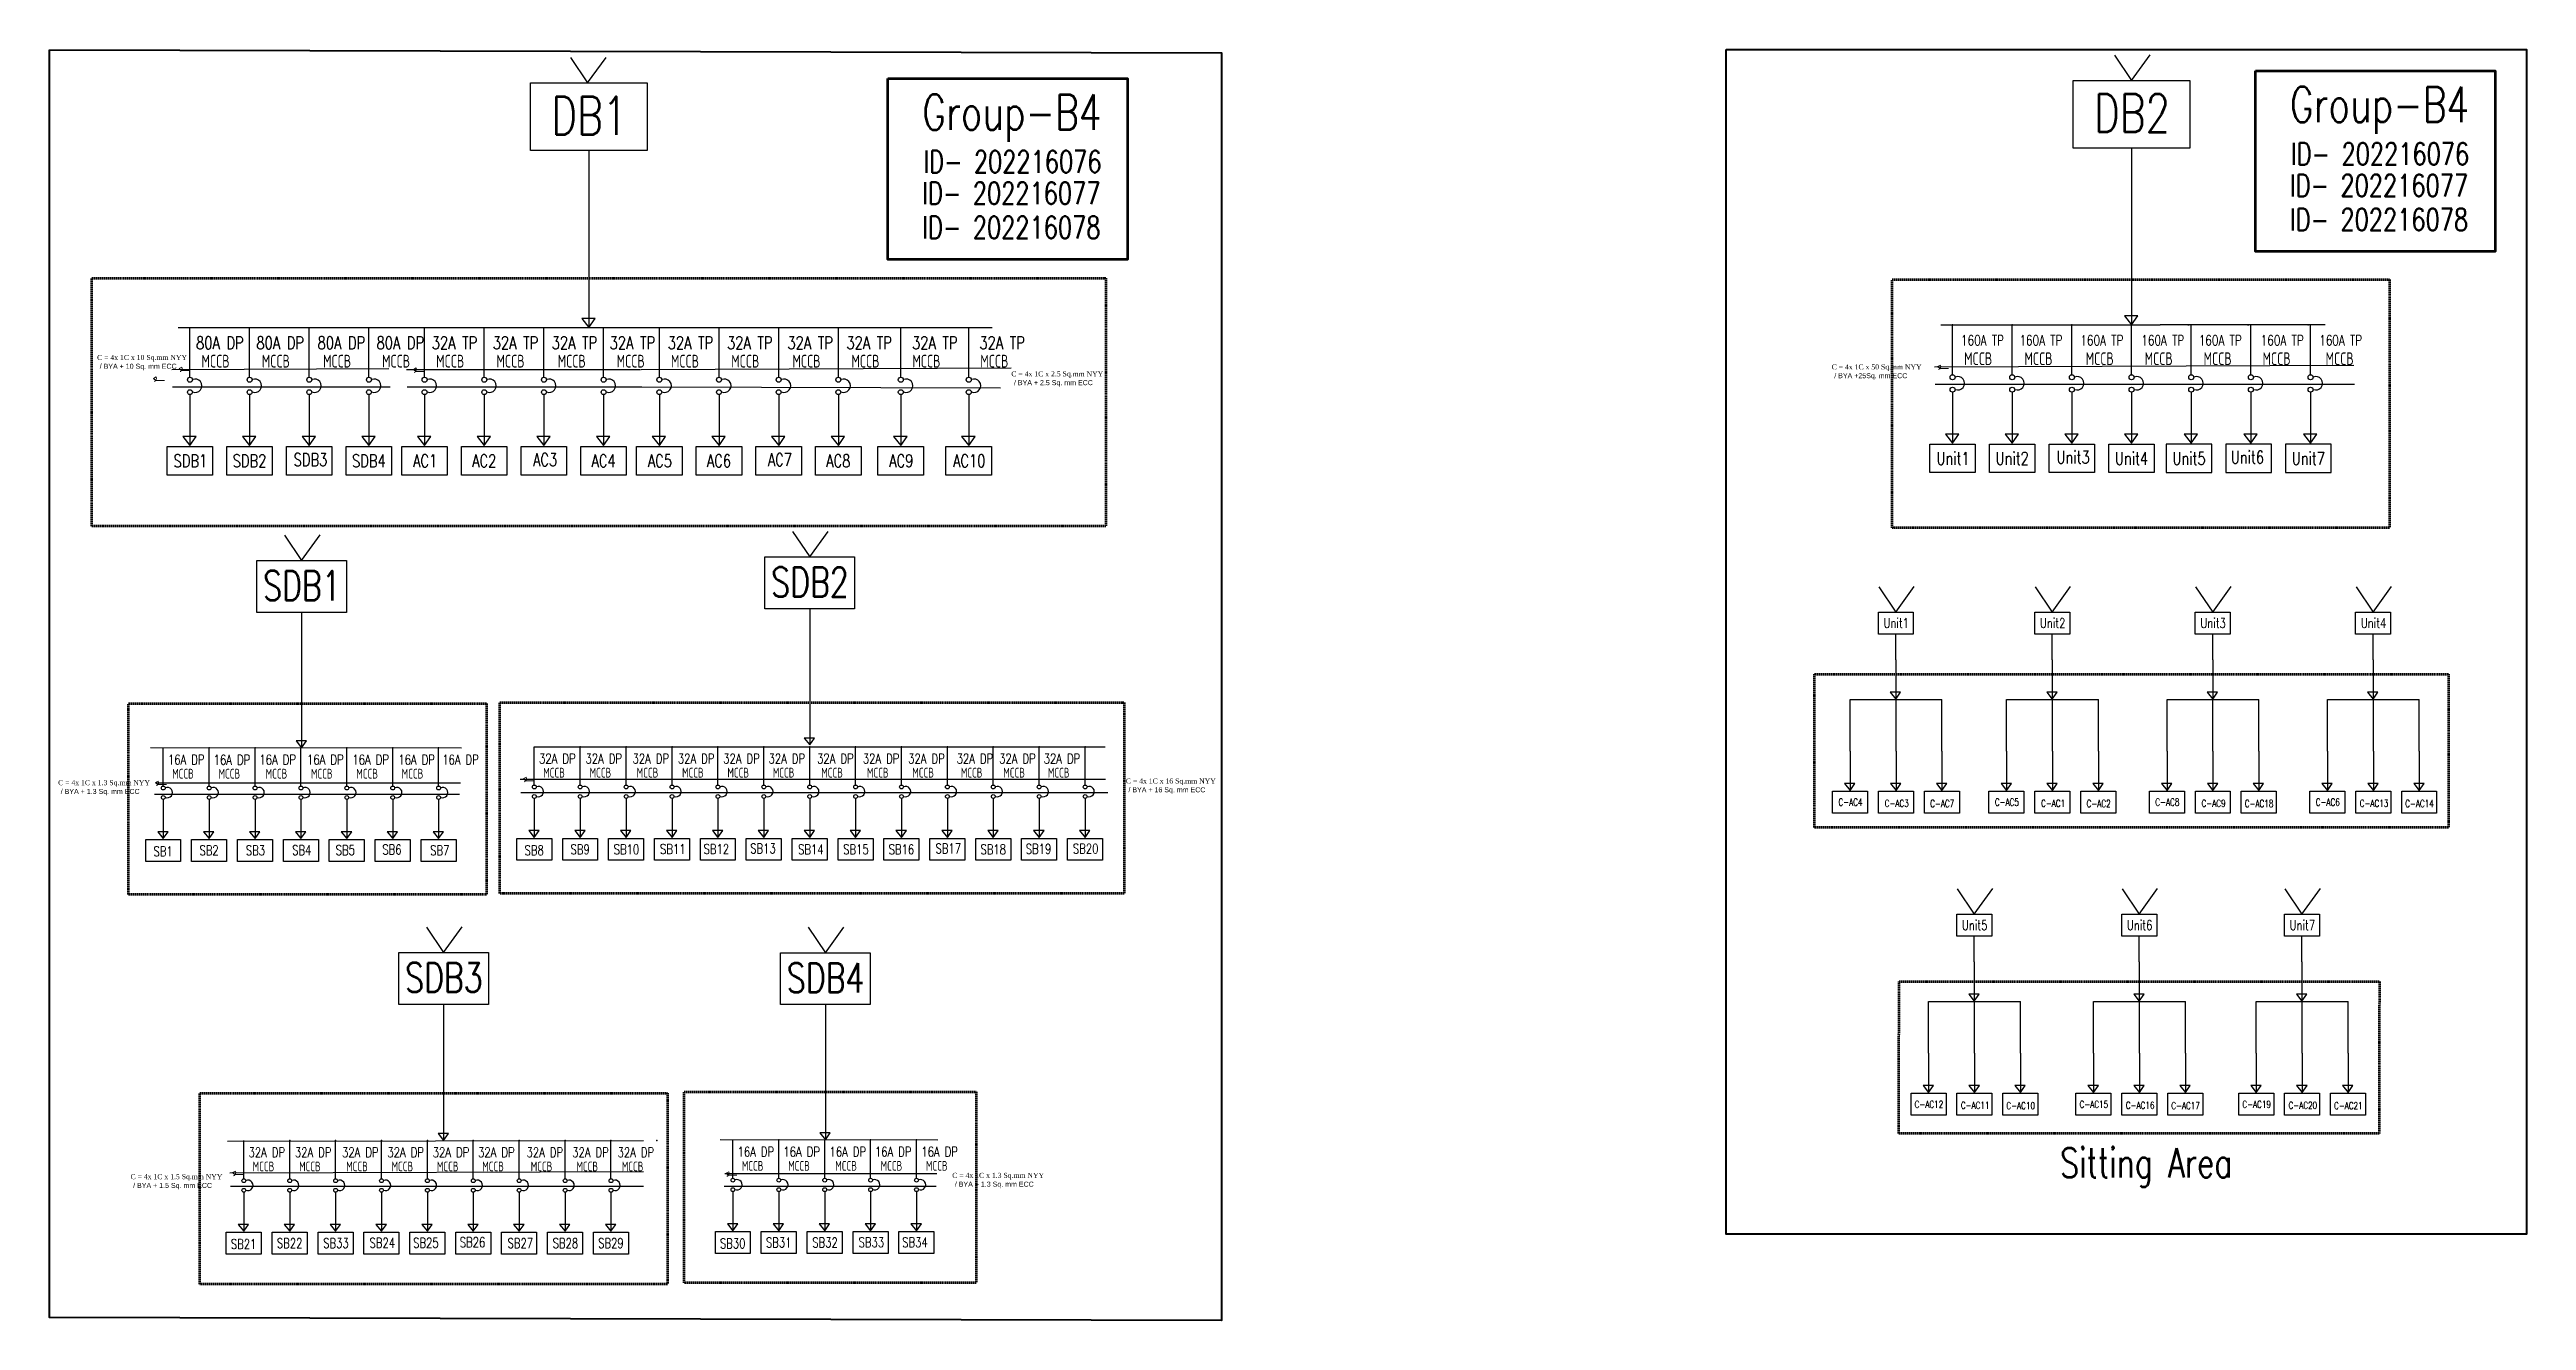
# Model space of a CAD drawing. Header units: inches. Extents: x 845 to 17085, y 908 to 10810.
# Drawn here: x 9294 to 16365, y 3839 to 7467 of the extents above; entities that cross this region are included whole.
import ezdxf
from ezdxf.enums import TextEntityAlignment as Align

# ---------------------------------------------------------------- set-up
doc = ezdxf.new("R2010")
doc.units = ezdxf.units.IN
doc.header["$LTSCALE"] = 15
doc.header["$MEASUREMENT"] = 0
doc.linetypes.add('DASHED2', pattern=[0.375, 0.25, -0.125])
for name, color, linetype, lineweight in [('ETEXT', 152, 'Continuous', 5), ('L-TXT', 255, 'Continuous', 9), ('LEVEL', 7, 'Continuous', 13), ('SLD', 140, 'Continuous', 9)]:
    doc.layers.add(name, color=color, linetype=linetype, lineweight=lineweight)
doc.layers.add('Text', color=255, linetype='Continuous')
doc.styles.add('JASIM', font='times.ttf')
doc.styles.get("Standard").update_dxf_attribs({"font": 'arial.ttf'})
doc.styles.add('STYLE3', font='romans.shx', dxfattribs={"width": 0.75})
doc.styles.add('Text', font='isocp3.shx', dxfattribs={"width": 0.75})

msp = doc.modelspace()

# ---------------------------------------------------------------- texts
at = {"layer": 'ETEXT', "color": 7, "lineweight": 5, "style": 'JASIM'}
for s, p in [('C = 4x 1C x 10 Sq.mm NYY', (9429.8, 6580.44)), ('C = 4x 1C x 2.5 Sq.mm NYY', (12039.62, 6533.59)), ('C = 4x 1C x 50 Sq.mm NYY', (14381.23, 6553.45)), ('C = 4x 1C x 1.3 Sq.mm NYY', (9318.58, 5366.73)), ('C = 4x 1C x 16 Sq.mm NYY', (12366.44, 5371.48)), ('C = 4x 1C x 1.5 Sq.mm NYY', (9525.28, 4242.11)), ('C = 4x 1C x 1.3 Sq.mm NYY', (11870.87, 4245.78))]:
    msp.add_text(s, height=14.4, dxfattribs=at).set_placement(p)
at = {"layer": 'L-TXT', "linetype": 'DASHED2', "lineweight": 211, "char_height": 14.4, "width": 235.7008, "attachment_point": 1}
for s, insert in [(' / BYA + 10 Sq. mm ECC', (9431.7, 6569.74)), (' / BYA + 2.5 Sq. mm ECC', (12041.52, 6522.89)), (' / BYA +25Sq. mm ECC', (14383.13, 6542.75)), (' / BYA + 1.3 Sq. mm ECC', (9320.48, 5356.03)), (' / BYA + 16 Sq. mm ECC', (12368.34, 5360.77)), (' / BYA + 1.5 Sq. mm ECC', (9527.19, 4231.41)), (' / BYA + 1.3 Sq. mm ECC', (11872.77, 4235.07))]:
    msp.add_mtext(s, dxfattribs=dict(at, insert=insert))
at = {"layer": 'SLD', "lineweight": 30, "attachment_point": 1, "style": 'Text'}
for insert, char_height, width in [((9728.03, 6595.21), 36.4, 80.262), ((9900.2, 6595.21), 36.4, 80.262), ((10074.97, 6595.21), 36.4, 80.262), ((10243.26, 6595.21), 36.4, 80.262), ((10397.88, 6595.21), 36.4, 80.262), ((10570.06, 6595.21), 36.4, 80.262), ((10744.82, 6595.21), 36.4, 80.262), ((10913.11, 6595.21), 36.4, 80.262), ((11067.97, 6595.21), 36.4, 80.262), ((11240.15, 6595.21), 36.4, 80.262), ((11414.91, 6595.21), 36.4, 80.262), ((11583.2, 6595.21), 36.4, 80.262), ((11757.15, 6595.21), 36.4, 80.262), ((11951.06, 6595.21), 36.4, 80.262), ((14759.53, 6602.27), 36.4, 80.262), ((14931.7, 6602.27), 36.4, 80.262), ((15106.47, 6602.27), 36.4, 80.262), ((15274.76, 6602.27), 36.4, 80.262), ((15443.05, 6602.27), 36.4, 80.262), ((15611.34, 6602.27), 36.4, 80.262), ((15791.28, 6602.27), 36.4, 80.262), ((9644.19, 5413.42), 28, 61.74), ((9776.63, 5413.42), 28, 61.74), ((9911.06, 5413.42), 28, 61.74), ((10040.52, 5413.42), 28, 61.74), ((10169.97, 5413.42), 28, 61.74), ((10299.42, 5413.42), 28, 61.74), ((10703.43, 5416.35), 28, 61.74), ((10835.88, 5416.35), 28, 61.74), ((10970.31, 5416.35), 28, 61.74), ((11099.76, 5416.35), 28, 61.74), ((11229.22, 5416.35), 28, 61.74), ((11358.67, 5416.35), 28, 61.74), ((11497.09, 5416.35), 28, 61.74), ((11627.54, 5416.35), 28, 61.74), ((11756.99, 5416.35), 28, 61.74), ((11895.48, 5416.35), 28, 61.74), ((12016.71, 5416.35), 28, 61.74), ((12143.95, 5416.35), 28, 61.74), ((9874.12, 4292.43), 28, 61.74), ((10006.57, 4292.43), 28, 61.74), ((10141, 4292.43), 28, 61.74), ((10270.45, 4292.43), 28, 61.74), ((10399.91, 4292.43), 28, 61.74), ((10529.36, 4292.43), 28, 61.74), ((10667.78, 4292.43), 28, 61.74), ((10798.23, 4292.43), 28, 61.74), ((10927.68, 4292.43), 28, 61.74), ((11270.28, 4294.13), 28, 61.74), ((11402.72, 4294.13), 28, 61.74), ((11537.15, 4294.13), 28, 61.74), ((11666.6, 4294.13), 28, 61.74), ((11796.06, 4294.13), 28, 61.74)]:
    msp.add_mtext('MCCB', dxfattribs=dict(at, insert=insert, char_height=char_height, width=width))
at = {"layer": 'Text', "style": 'STYLE3', "width": 0.75}
for s, height, p in [('Group-B4', 100.8, (15945.1, 7309.73)), ('DB1', 109.2, (10834.67, 7277.97)), ('Group-B4', 100.8, (12041.14, 7287.49)), ('DB2', 109.2, (15238.24, 7285.04)), ('ID- 202216076', 63, (12043.02, 7146.45)), ('ID- 202216076', 63, (15946.98, 7168.69)), ('ID- 202216077', 63, (12039.93, 7056.44)), ('ID- 202216077', 63, (15943.89, 7078.68)), ('ID- 202216078', 63, (15943.89, 6981.16)), ('ID- 202216078', 63, (12039.93, 6958.93)), ('80A DP', 36.4, (9780.27, 6629.36)), ('80A DP', 36.4, (9952.44, 6629.36)), ('80A DP', 36.4, (10127.2, 6629.36)), ('80A DP', 36.4, (10295.49, 6629.36)), ('32A TP', 36.4, (10450.12, 6629.36)), ('32A TP', 36.4, (10624.18, 6629.36)), ('32A TP', 36.4, (10792.46, 6629.36)), ('32A TP', 36.4, (10957.76, 6629.36)), ('32A TP', 36.4, (11123.6, 6629.36)), ('32A TP', 36.4, (11292.97, 6629.36)), ('32A TP', 36.4, (11465.32, 6629.36)), ('32A TP', 36.4, (11633.63, 6629.36)), ('32A TP', 36.4, (11821.12, 6629.36)), ('32A TP', 36.4, (12013.25, 6629.36)), ('160A TP', 29.12, (14811.77, 6636.43)), ('160A TP', 29.12, (14978.62, 6636.43)), ('160A TP', 29.12, (15152.5, 6636.43)), ('160A TP', 29.12, (15326.39, 6636.43)), ('160A TP', 29.12, (15490.4, 6636.43)), ('160A TP', 29.12, (15667.25, 6636.43)), ('160A TP', 29.12, (15834.22, 6636.43)), ('SDB1', 36.4, (9696.25, 6292.42)), ('SDB2', 36.4, (9865.01, 6292.45)), ('SDB3', 36.4, (10038.89, 6295.78)), ('SDB4', 36.4, (10205.65, 6292.45)), ('AC1', 36.4, (10366.11, 6292.42)), ('AC2', 36.4, (10534.87, 6292.45)), ('AC3', 36.4, (10708.75, 6295.78)), ('AC4', 36.4, (10875.51, 6292.45)), ('AC5', 36.4, (11036.2, 6292.42)), ('AC6', 36.4, (11204.96, 6292.45)), ('AC7', 36.4, (11378.84, 6295.78)), ('AC8', 36.4, (11545.6, 6292.45)), ('AC9', 36.4, (11725.37, 6292.42)), ('AC10', 36.4, (11919.28, 6292.42)), ('Unit1', 36.4, (14727.75, 6299.48)), ('Unit2', 36.4, (14896.51, 6299.51)), ('Unit3', 36.4, (15070.39, 6302.85)), ('Unit4', 36.4, (15237.15, 6299.51)), ('Unit5', 36.4, (15401.25, 6299.51)), ('Unit6', 36.4, (15568.01, 6302.85)), ('Unit7', 36.4, (15741.89, 6299.51)), ('SDB1', 84, (10014.26, 5936.29)), ('SDB2', 84, (11464.68, 5946.57)), ('Unit1', 28, (14565.57, 5829.4)), ('Unit2', 28, (15012.05, 5829.4)), ('Unit3', 28, (15470.05, 5829.4)), ('Unit4', 28, (15928.06, 5829.4)), ('16A DP', 28, (9684.37, 5439.7)), ('16A DP', 28, (9814.89, 5439.09)), ('16A DP', 28, (9945.39, 5439.7)), ('16A DP', 28, (10081.41, 5439.7)), ('16A DP', 28, (10210.83, 5439.7)), ('16A DP', 28, (10341.99, 5439.7)), ('16A DP', 28, (10467.27, 5439.7)), ('32A DP', 28, (10743.62, 5442.63)), ('32A DP', 28, (10876.06, 5442.63)), ('32A DP', 28, (11010.49, 5442.63)), ('32A DP', 28, (11139.95, 5442.63)), ('32A DP', 28, (11269.4, 5442.63)), ('32A DP', 28, (11398.85, 5442.63)), ('32A DP', 28, (11537.27, 5442.63)), ('32A DP', 28, (11667.72, 5442.63)), ('32A DP', 28, (11797.17, 5442.63)), ('32A DP', 28, (11935.67, 5442.63)), ('32A DP', 28, (12056.89, 5442.63)), ('32A DP', 28, (12184.13, 5442.63)), ('C-AC4', 20.16, (14434.97, 5318.25)), ('C-AC3', 20.16, (14566.94, 5315.01)), ('C-AC7', 20.16, (14696.8, 5314.36)), ('C-AC5', 20.16, (14881.44, 5318.25)), ('C-AC1', 20.16, (15013.41, 5315.01)), ('C-AC2', 20.16, (15143.27, 5314.36)), ('C-AC8', 20.16, (15339.45, 5318.25)), ('C-AC9', 20.16, (15471.42, 5315.01)), ('C-AC18', 20.16, (15601.28, 5314.36)), ('C-AC6', 20.16, (15797.46, 5318.25)), ('C-AC13', 20.16, (15929.43, 5315.01)), ('C-AC14', 20.16, (16059.29, 5314.36)), ('SB1', 28, (9618.22, 5177.92)), ('SB2', 28, (9749.52, 5180.53)), ('SB3', 28, (9881.78, 5180.53)), ('SB4', 28, (10014, 5181.37)), ('SB5', 28, (10138.44, 5181.37)), ('SB6', 28, (10271.52, 5183.1)), ('SB7', 28, (10408.05, 5180.51)), ('SB8', 28, (10677.46, 5180.85)), ('SB9', 28, (10808.77, 5183.46)), ('SB10', 28, (10941.03, 5183.46)), ('SB11', 28, (11073.25, 5184.3)), ('SB12', 28, (11197.68, 5184.3)), ('SB13', 28, (11330.76, 5186.03)), ('SB14', 28, (11467.3, 5183.44)), ('SB15', 28, (11596.06, 5183.44)), ('SB16', 28, (11725.87, 5183.46)), ('SB17', 28, (11859.63, 5186.03)), ('SB18', 28, (11987.91, 5183.46)), ('SB19', 28, (12117.15, 5185)), ('SB20', 28, (12251.87, 5185.5)), ('Unit5', 28, (14789.53, 4967.04)), ('Unit6', 28, (15260.35, 4967.04)), ('Unit7', 28, (15724.92, 4967.04)), ('SDB3', 84, (10419.66, 4817.64)), ('SDB4', 84, (11509.34, 4816.99)), ('C-AC12', 20.16, (14658.92, 4455.89)), ('C-AC11', 20.16, (14790.89, 4452.65)), ('C-AC10', 20.16, (14920.75, 4452)), ('C-AC15', 20.16, (15129.75, 4455.89)), ('C-AC16', 20.16, (15261.72, 4452.65)), ('C-AC17', 20.16, (15391.58, 4452)), ('C-AC19', 20.16, (15594.31, 4455.89)), ('C-AC20', 20.16, (15726.28, 4452.65)), ('C-AC21', 20.16, (15856.15, 4452)), ('32A DP', 28, (9914.31, 4318.7)), ('32A DP', 28, (10046.75, 4318.7)), ('32A DP', 28, (10181.18, 4318.7)), ('32A DP', 28, (10310.64, 4318.7)), ('32A DP', 28, (10440.09, 4318.7)), ('32A DP', 28, (10569.54, 4318.7)), ('32A DP', 28, (10707.96, 4318.7)), ('32A DP', 28, (10838.41, 4318.7)), ('32A DP', 28, (10967.86, 4318.7)), ('16A DP', 28, (11310.46, 4320.4)), ('16A DP', 28, (11441.15, 4320.4)), ('16A DP', 28, (11572.72, 4320.4)), ('16A DP', 28, (11702.42, 4320.4)), ('16A DP', 28, (11834.92, 4320.4)), ('Sitting Area', 84, (15278.71, 4288.91)), ('SB21', 28, (9848.15, 4056.92)), ('SB22', 28, (9979.46, 4059.54)), ('SB33', 28, (10111.72, 4059.54)), ('SB24', 28, (10243.94, 4060.38)), ('SB25', 28, (10368.37, 4060.38)), ('SB26', 28, (10501.45, 4062.11)), ('SB27', 28, (10637.99, 4059.52)), ('SB28', 28, (10766.75, 4059.52)), ('SB29', 28, (10896.56, 4059.54)), ('SB30', 28, (11244.3, 4058.62)), ('SB31', 28, (11375.61, 4061.24)), ('SB32', 28, (11507.87, 4061.24)), ('SB33', 28, (11640.09, 4062.08)), ('SB34', 28, (11764.53, 4062.08))]:
    msp.add_text(s, height=height, dxfattribs=at).set_placement(p, align=Align.MIDDLE_CENTER)

# ---------------------------------------------------------------- linework, layer by layer
at = {"layer": 'ETEXT', "color": 7, "lineweight": 5}
for p, q in [((9590.57, 6527.85), (9598.76, 6531.93)), ((9597.76, 6522.2), (9621.85, 6522.2)), ((9664.04, 6555.92), (9672.22, 6560.01)), ((9671.23, 6550.27), (9695.32, 6550.27)), ((10332.58, 6553.64), (10340.76, 6557.73)), ((10339.77, 6547.99), (10363.86, 6547.99)), ((14683.57, 6561.76), (14691.76, 6565.85)), ((14690.76, 6556.11), (14714.85, 6556.11)), ((9596.43, 5374.27), (9604.62, 5378.36)), ((10646.33, 5385.08), (10654.51, 5389.17)), ((10653.52, 5379.43), (10677.61, 5379.43)), ((9603.62, 5368.62), (9627.71, 5368.62)), ((9816.73, 4260.89), (9824.91, 4264.98)), ((9823.92, 4255.24), (9848.01, 4255.24)), ((11225.14, 4259.11), (11233.32, 4263.2)), ((11232.33, 4253.46), (11256.42, 4253.46))]:
    msp.add_line(p, q, dxfattribs=at)
for centre, radius, start, end in [((9608.76, 6543.6), 24.06, 220.892177, 242.802542), ((9590.29, 6527.88), 9.39, 288.722436, 25.578687), ((9682.23, 6571.67), 24.06, 220.892177, 242.802542), ((9663.75, 6555.95), 9.39, 288.722436, 25.578687), ((10350.76, 6569.39), 24.06, 220.892177, 242.802542), ((10332.29, 6553.67), 9.39, 288.722436, 25.578687), ((14701.76, 6577.52), 24.06, 220.892177, 242.802542), ((14683.29, 6561.8), 9.39, 288.722436, 25.578687), ((9614.62, 5390.02), 24.06, 220.892177, 242.802542), ((9596.15, 5374.3), 9.39, 288.722436, 25.578687), ((10664.52, 5400.83), 24.06, 220.892177, 242.802542), ((10646.04, 5385.12), 9.39, 288.722436, 25.578687), ((9834.92, 4276.64), 24.06, 220.892177, 242.802542), ((9816.44, 4260.92), 9.39, 288.722436, 25.578687), ((11243.33, 4274.86), 24.06, 220.892177, 242.802542), ((11224.85, 4259.15), 9.39, 288.722436, 25.578687)]:
    msp.add_arc(centre, radius, start, end, dxfattribs=at)
at = {"layer": 'LEVEL', "linetype": 'DASHED2', "lineweight": 60}
for points in [[(9414.73, 6814.19), (12308.92, 6814.19), (12308.92, 6105.66), (9414.73, 6105.66)], [(14554.08, 6809.88), (15973.71, 6809.88), (15973.71, 6101.35), (14554.08, 6101.35)], [(14332.58, 5683.51), (16141.88, 5683.51), (16141.88, 5246.29), (14332.58, 5246.29)], [(9519.6, 5599.46), (10541.77, 5599.46), (10541.77, 5054.44), (9519.6, 5054.44)], [(10579.86, 5602.7), (12361.37, 5602.7), (12361.37, 5057.68), (10579.86, 5057.68)], [(14573.66, 4806.14), (15944.65, 4806.14), (15944.02, 4372.32), (14573.03, 4372.32)], [(9723.09, 4487.75), (11058.01, 4487.75), (11058.01, 3942.73), (9723.09, 3942.73)], [(11105.32, 4491.52), (11939.23, 4491.52), (11939.23, 3946.5), (11105.32, 3946.5)]]:
    msp.add_lwpolyline(points, close=True, dxfattribs=at)
at = {"layer": 'SLD', "lineweight": 30}
for p, q in [((10781.28, 7443.69), (10830.14, 7371.1)), ((10830.14, 7371.1), (10882.67, 7444.19)), ((15188.58, 7450.76), (15237.44, 7378.17)), ((15237.44, 7378.17), (15289.96, 7451.26)), ((10833.87, 7178.33), (10833.87, 6673.39)), ((15237.44, 7185.4), (15237.44, 6680.45)), ((9661.11, 6673.39), (11984.41, 6673.39)), ((9694.93, 6531.05), (9694.93, 6673.39)), ((9865.25, 6531.05), (9865.25, 6673.39)), ((10035.57, 6531.05), (10035.57, 6673.39)), ((10205.89, 6531.05), (10205.89, 6673.39)), ((10266, 6673.39), (10287.7, 6673.39)), ((10364.78, 6531.05), (10364.78, 6673.39)), ((10535.1, 6531.05), (10535.1, 6673.39)), ((10705.42, 6531.05), (10705.42, 6673.39)), ((10851.82, 6699.05), (10813.29, 6699.05)), ((10813.29, 6699.05), (10833.87, 6673.39)), ((10833.87, 6673.39), (10851.82, 6699.05)), ((10875.74, 6531.05), (10875.74, 6673.39)), ((11034.87, 6531.05), (11034.87, 6673.39)), ((11205.19, 6531.05), (11205.19, 6673.39)), ((11375.51, 6531.05), (11375.51, 6673.39)), ((11545.83, 6531.05), (11545.83, 6673.39)), ((11724.05, 6531.05), (11724.05, 6673.39)), ((11917.95, 6531.05), (11917.95, 6673.39)), ((14692.61, 6680.45), (15319.2, 6680.45)), ((14726.43, 6538.11), (14726.43, 6680.45)), ((14896.75, 6538.11), (14896.75, 6680.45)), ((15067.07, 6538.11), (15067.07, 6680.45)), ((15255.39, 6706.12), (15216.85, 6706.12)), ((15216.85, 6706.12), (15237.44, 6680.45)), ((15237.39, 6538.11), (15237.39, 6680.45)), ((15237.44, 6680.45), (15255.39, 6706.12)), ((15790.25, 6680.45), (15319.2, 6680.45)), ((15407.71, 6538.11), (15407.71, 6680.45)), ((15578.03, 6538.11), (15578.03, 6680.45)), ((15748.34, 6538.11), (15748.34, 6680.45)), ((9642.84, 6553.6), (10262.45, 6556.29)), ((10312.7, 6553.6), (10981, 6553.59)), ((10982.79, 6553.6), (12039.03, 6558.19)), ((14674.34, 6560.66), (15871.54, 6565.87)), ((14676.77, 6510.97), (15873.88, 6510.97)), ((9645.27, 6503.91), (10266, 6503.91)), ((9694.93, 6481.52), (9694.93, 6336.25)), ((9865.25, 6481.52), (9865.25, 6336.25)), ((10035.57, 6481.52), (10035.57, 6336.25)), ((10205.89, 6481.52), (10205.89, 6336.25)), ((10315.12, 6503.91), (10983.97, 6503.91)), ((10364.78, 6481.52), (10364.78, 6336.25)), ((10535.1, 6481.52), (10535.1, 6336.25)), ((10705.42, 6481.52), (10705.42, 6336.25)), ((10875.74, 6481.52), (10875.74, 6336.25)), ((10985.21, 6503.91), (12008.74, 6500.66)), ((11034.87, 6481.52), (11034.87, 6336.25)), ((11205.19, 6481.52), (11205.19, 6336.25)), ((11375.51, 6481.52), (11375.51, 6336.25)), ((11545.83, 6481.52), (11545.83, 6336.25)), ((11724.05, 6481.52), (11724.05, 6336.25)), ((11917.95, 6481.52), (11917.95, 6336.25)), ((14726.43, 6488.59), (14726.43, 6343.31)), ((14896.75, 6488.59), (14896.75, 6343.31)), ((15067.07, 6488.59), (15067.07, 6343.31)), ((15237.39, 6488.59), (15237.39, 6343.31)), ((15407.71, 6488.59), (15407.71, 6343.31)), ((15578.03, 6488.59), (15578.03, 6343.31)), ((15748.34, 6488.59), (15748.34, 6343.31)), ((14744.38, 6368.98), (14705.84, 6368.98)), ((14705.84, 6368.98), (14726.43, 6343.31)), ((14726.43, 6343.31), (14744.38, 6368.98)), ((14914.7, 6368.98), (14876.16, 6368.98)), ((14876.16, 6368.98), (14896.75, 6343.31)), ((14896.75, 6343.31), (14914.7, 6368.98)), ((15085.02, 6368.98), (15046.48, 6368.98)), ((15046.48, 6368.98), (15067.07, 6343.31)), ((15067.07, 6343.31), (15085.02, 6368.98)), ((15255.34, 6368.98), (15216.8, 6368.98)), ((15216.8, 6368.98), (15237.39, 6343.31)), ((15237.39, 6343.31), (15255.34, 6368.98)), ((15425.66, 6368.98), (15387.12, 6368.98)), ((15387.12, 6368.98), (15407.71, 6343.31)), ((15407.71, 6343.31), (15425.66, 6368.98)), ((15595.98, 6368.98), (15557.44, 6368.98)), ((15557.44, 6368.98), (15578.03, 6343.31)), ((15578.03, 6343.31), (15595.98, 6368.98)), ((15766.3, 6368.98), (15727.76, 6368.98)), ((15727.76, 6368.98), (15748.34, 6343.31)), ((15748.34, 6343.31), (15766.3, 6368.98)), ((9712.88, 6361.91), (9674.34, 6361.91)), ((9674.34, 6361.91), (9694.93, 6336.25)), ((9694.93, 6336.25), (9712.88, 6361.91)), ((9883.2, 6361.91), (9844.66, 6361.91)), ((9844.66, 6361.91), (9865.25, 6336.25)), ((9865.25, 6336.25), (9883.2, 6361.91)), ((10053.52, 6361.91), (10014.98, 6361.91)), ((10014.98, 6361.91), (10035.57, 6336.25)), ((10035.57, 6336.25), (10053.52, 6361.91)), ((10223.84, 6361.91), (10185.3, 6361.91)), ((10185.3, 6361.91), (10205.89, 6336.25)), ((10205.89, 6336.25), (10223.84, 6361.91)), ((10382.73, 6361.91), (10344.2, 6361.91)), ((10344.2, 6361.91), (10364.78, 6336.25)), ((10364.78, 6336.25), (10382.73, 6361.91)), ((10553.05, 6361.91), (10514.52, 6361.91)), ((10514.52, 6361.91), (10535.1, 6336.25)), ((10535.1, 6336.25), (10553.05, 6361.91)), ((10723.37, 6361.91), (10684.84, 6361.91)), ((10684.84, 6361.91), (10705.42, 6336.25)), ((10705.42, 6336.25), (10723.37, 6361.91)), ((10893.69, 6361.91), (10855.16, 6361.91)), ((10855.16, 6361.91), (10875.74, 6336.25)), ((10875.74, 6336.25), (10893.69, 6361.91)), ((11052.82, 6361.91), (11014.29, 6361.91)), ((11014.29, 6361.91), (11034.87, 6336.25)), ((11034.87, 6336.25), (11052.82, 6361.91)), ((11223.14, 6361.91), (11184.61, 6361.91)), ((11184.61, 6361.91), (11205.19, 6336.25)), ((11205.19, 6336.25), (11223.14, 6361.91)), ((11393.46, 6361.91), (11354.93, 6361.91)), ((11354.93, 6361.91), (11375.51, 6336.25)), ((11375.51, 6336.25), (11393.46, 6361.91)), ((11563.78, 6361.91), (11525.25, 6361.91)), ((11525.25, 6361.91), (11545.83, 6336.25)), ((11545.83, 6336.25), (11563.78, 6361.91)), ((11742, 6361.91), (11703.46, 6361.91)), ((11703.46, 6361.91), (11724.05, 6336.25)), ((11724.05, 6336.25), (11742, 6361.91)), ((11935.9, 6361.91), (11897.37, 6361.91)), ((11897.37, 6361.91), (11917.95, 6336.25)), ((11917.95, 6336.25), (11935.9, 6361.91)), ((10013.65, 6007.93), (10066.17, 6081.02)), ((11415.2, 6090.79), (11464.06, 6018.2)), ((11464.06, 6018.2), (11516.59, 6091.29)), ((9964.79, 6080.51), (10013.65, 6007.93)), ((11464.06, 5869.92), (11464.06, 5481.5)), ((14515.51, 5933.27), (14564.37, 5860.68)), ((14564.37, 5860.68), (14616.9, 5933.77)), ((14961.99, 5933.27), (15010.85, 5860.68)), ((15010.85, 5860.68), (15063.37, 5933.77)), ((15420, 5933.27), (15468.85, 5860.68)), ((15468.85, 5860.68), (15521.38, 5933.77)), ((15878.01, 5933.27), (15926.86, 5860.68)), ((15926.86, 5860.68), (15979.39, 5933.77)), ((10013.65, 5859.64), (10013.65, 5473.56)), ((14564.37, 5724.37), (14564.37, 5798.17)), ((15010.85, 5724.37), (15010.85, 5798.17)), ((15468.85, 5724.37), (15468.85, 5798.17)), ((15926.86, 5724.37), (15926.86, 5798.17)), ((14564.37, 5724.37), (14564.37, 5612.63)), ((15010.85, 5724.37), (15010.85, 5612.63)), ((15468.85, 5724.37), (15468.85, 5612.63)), ((15926.86, 5724.37), (15926.86, 5612.63)), ((14433.98, 5463.72), (14433.98, 5611.3)), ((14433.98, 5611.3), (14696.02, 5611.3)), ((14578.18, 5632.37), (14548.54, 5632.37)), ((14548.54, 5632.37), (14564.37, 5612.63)), ((14564.37, 5612.63), (14578.18, 5632.37)), ((14565, 5463.72), (14565, 5611.3)), ((14696.02, 5463.72), (14696.02, 5611.3)), ((14880.46, 5463.72), (14880.46, 5611.3)), ((14880.46, 5611.3), (15142.49, 5611.3)), ((15024.65, 5632.37), (14995.01, 5632.37)), ((14995.01, 5632.37), (15010.85, 5612.63)), ((15010.85, 5612.63), (15024.65, 5632.37)), ((15011.47, 5463.72), (15011.47, 5611.3)), ((15142.49, 5463.72), (15142.49, 5611.3)), ((15338.47, 5463.72), (15338.47, 5611.3)), ((15338.47, 5611.3), (15600.5, 5611.3)), ((15482.66, 5632.37), (15453.02, 5632.37)), ((15453.02, 5632.37), (15468.85, 5612.63)), ((15468.85, 5612.63), (15482.66, 5632.37)), ((15469.48, 5463.72), (15469.48, 5611.3)), ((15600.5, 5463.72), (15600.5, 5611.3)), ((15796.48, 5463.72), (15796.48, 5611.3)), ((15796.48, 5611.3), (16058.51, 5611.3)), ((15940.67, 5632.37), (15911.03, 5632.37)), ((15911.03, 5632.37), (15926.86, 5612.63)), ((15926.86, 5612.63), (15940.67, 5632.37)), ((15927.49, 5463.72), (15927.49, 5611.3)), ((16058.51, 5463.72), (16058.51, 5611.3)), ((9582.76, 5474.67), (10469.89, 5473.56)), ((9618.72, 5364.07), (9618.72, 5473.56)), ((9749.74, 5364.07), (9749.74, 5473.56)), ((9880.75, 5364.07), (9880.75, 5473.56)), ((10027.45, 5493.3), (9997.81, 5493.3)), ((9997.81, 5493.3), (10013.65, 5473.56)), ((10011.77, 5364.07), (10011.77, 5473.56)), ((10013.65, 5473.56), (10027.45, 5493.3)), ((10142.78, 5364.07), (10142.78, 5473.56)), ((10273.8, 5364.07), (10273.8, 5473.56)), ((10404.81, 5364.07), (10404.81, 5473.56)), ((10677.97, 5476.49), (12307.86, 5476.49)), ((10677.97, 5367), (10677.97, 5476.49)), ((10808.99, 5367), (10808.99, 5476.49)), ((10940, 5367), (10940, 5476.49)), ((11071.02, 5367), (11071.02, 5476.49)), ((11202.03, 5367), (11202.03, 5476.49)), ((11333.05, 5367), (11333.05, 5476.49)), ((11477.87, 5501.24), (11448.23, 5501.24)), ((11448.23, 5501.24), (11464.06, 5481.5)), ((11464.06, 5481.5), (11477.87, 5501.24)), ((11464.06, 5367), (11464.06, 5476.49)), ((11595.08, 5367), (11595.08, 5476.49)), ((11726.09, 5367), (11726.09, 5476.49)), ((11857.11, 5367), (11857.11, 5476.49)), ((11988.12, 5367), (11988.12, 5476.49)), ((12119.14, 5367), (12119.14, 5476.49)), ((12250.15, 5367), (12250.15, 5476.49)), ((14433.98, 5463.72), (14433.98, 5351.97)), ((14565, 5463.72), (14565, 5351.97)), ((14696.02, 5463.72), (14696.02, 5351.97)), ((14880.46, 5463.72), (14880.46, 5351.97)), ((15011.47, 5463.72), (15011.47, 5351.97)), ((15142.49, 5463.72), (15142.49, 5351.97)), ((15338.47, 5463.72), (15338.47, 5351.97)), ((15469.48, 5463.72), (15469.48, 5351.97)), ((15600.5, 5463.72), (15600.5, 5351.97)), ((15796.48, 5463.72), (15796.48, 5351.97)), ((15927.49, 5463.72), (15927.49, 5351.97)), ((16058.51, 5463.72), (16058.51, 5351.97)), ((9597.01, 5373.72), (10467.65, 5373.72)), ((10637.91, 5384.35), (12308.63, 5384.35)), ((9594.11, 5341.51), (10464.75, 5341.51)), ((9618.72, 5325.97), (9618.72, 5214.22)), ((9749.74, 5325.97), (9749.74, 5214.22)), ((9880.75, 5325.97), (9880.75, 5214.22)), ((10011.77, 5325.97), (10011.77, 5214.22)), ((10142.78, 5325.97), (10142.78, 5214.22)), ((10273.8, 5325.97), (10273.8, 5214.22)), ((10404.81, 5325.97), (10404.81, 5214.22)), ((10639.77, 5346.12), (12315.5, 5346.12)), ((10677.97, 5328.9), (10677.97, 5217.16)), ((10808.99, 5328.9), (10808.99, 5217.16)), ((10940, 5328.9), (10940, 5217.16)), ((11071.02, 5328.9), (11071.02, 5217.16)), ((11202.03, 5328.9), (11202.03, 5217.16)), ((11333.05, 5328.9), (11333.05, 5217.16)), ((11464.06, 5328.9), (11464.06, 5217.16)), ((11595.08, 5328.9), (11595.08, 5217.16)), ((11726.09, 5328.9), (11726.09, 5217.16)), ((11857.11, 5328.9), (11857.11, 5217.16)), ((11988.12, 5328.9), (11988.12, 5217.16)), ((12119.14, 5328.9), (12119.14, 5217.16)), ((12250.15, 5328.9), (12250.15, 5217.16)), ((14447.79, 5371.71), (14418.15, 5371.71)), ((14418.15, 5371.71), (14433.98, 5351.97)), ((14433.98, 5351.97), (14447.79, 5371.71)), ((14578.81, 5371.71), (14549.17, 5371.71)), ((14549.17, 5371.71), (14565, 5351.97)), ((14565, 5351.97), (14578.81, 5371.71)), ((14709.82, 5371.71), (14680.18, 5371.71)), ((14680.18, 5371.71), (14696.02, 5351.97)), ((14696.02, 5351.97), (14709.82, 5371.71)), ((14894.27, 5371.71), (14864.62, 5371.71)), ((14864.62, 5371.71), (14880.46, 5351.97)), ((14880.46, 5351.97), (14894.27, 5371.71)), ((15025.28, 5371.71), (14995.64, 5371.71)), ((14995.64, 5371.71), (15011.47, 5351.97)), ((15011.47, 5351.97), (15025.28, 5371.71)), ((15156.3, 5371.71), (15126.66, 5371.71)), ((15126.66, 5371.71), (15142.49, 5351.97)), ((15142.49, 5351.97), (15156.3, 5371.71)), ((15352.28, 5371.71), (15322.63, 5371.71)), ((15322.63, 5371.71), (15338.47, 5351.97)), ((15338.47, 5351.97), (15352.28, 5371.71)), ((15483.29, 5371.71), (15453.65, 5371.71)), ((15453.65, 5371.71), (15469.48, 5351.97)), ((15469.48, 5351.97), (15483.29, 5371.71)), ((15614.31, 5371.71), (15584.66, 5371.71)), ((15584.66, 5371.71), (15600.5, 5351.97)), ((15600.5, 5351.97), (15614.31, 5371.71)), ((15810.29, 5371.71), (15780.64, 5371.71)), ((15780.64, 5371.71), (15796.48, 5351.97)), ((15796.48, 5351.97), (15810.29, 5371.71)), ((15941.3, 5371.71), (15911.66, 5371.71)), ((15911.66, 5371.71), (15927.49, 5351.97)), ((15927.49, 5351.97), (15941.3, 5371.71)), ((16072.32, 5371.71), (16042.67, 5371.71)), ((16042.67, 5371.71), (16058.51, 5351.97)), ((16058.51, 5351.97), (16072.32, 5371.71)), ((9632.53, 5233.97), (9602.89, 5233.97)), ((9602.89, 5233.97), (9618.72, 5214.22)), ((9618.72, 5214.22), (9632.53, 5233.97)), ((9763.55, 5233.97), (9733.9, 5233.97)), ((9733.9, 5233.97), (9749.74, 5214.22)), ((9749.74, 5214.22), (9763.55, 5233.97)), ((9894.56, 5233.97), (9864.92, 5233.97)), ((9864.92, 5233.97), (9880.75, 5214.22)), ((9880.75, 5214.22), (9894.56, 5233.97)), ((10025.58, 5233.97), (9995.93, 5233.97)), ((9995.93, 5233.97), (10011.77, 5214.22)), ((10011.77, 5214.22), (10025.58, 5233.97)), ((10156.59, 5233.97), (10126.95, 5233.97)), ((10126.95, 5233.97), (10142.78, 5214.22)), ((10142.78, 5214.22), (10156.59, 5233.97)), ((10287.61, 5233.97), (10257.97, 5233.97)), ((10257.97, 5233.97), (10273.8, 5214.22)), ((10273.8, 5214.22), (10287.61, 5233.97)), ((10418.62, 5233.97), (10388.98, 5233.97)), ((10388.98, 5233.97), (10404.81, 5214.22)), ((10404.81, 5214.22), (10418.62, 5233.97)), ((10691.78, 5236.9), (10662.14, 5236.9)), ((10662.14, 5236.9), (10677.97, 5217.16)), ((10677.97, 5217.16), (10691.78, 5236.9)), ((10822.79, 5236.9), (10793.15, 5236.9)), ((10793.15, 5236.9), (10808.99, 5217.16)), ((10808.99, 5217.16), (10822.79, 5236.9)), ((10953.81, 5236.9), (10924.17, 5236.9)), ((10924.17, 5236.9), (10940, 5217.16)), ((10940, 5217.16), (10953.81, 5236.9)), ((11084.82, 5236.9), (11055.18, 5236.9)), ((11055.18, 5236.9), (11071.02, 5217.16)), ((11071.02, 5217.16), (11084.82, 5236.9)), ((11215.84, 5236.9), (11186.2, 5236.9)), ((11186.2, 5236.9), (11202.03, 5217.16)), ((11202.03, 5217.16), (11215.84, 5236.9)), ((11346.86, 5236.9), (11317.21, 5236.9)), ((11317.21, 5236.9), (11333.05, 5217.16)), ((11333.05, 5217.16), (11346.86, 5236.9)), ((11477.87, 5236.9), (11448.23, 5236.9)), ((11448.23, 5236.9), (11464.06, 5217.16)), ((11464.06, 5217.16), (11477.87, 5236.9)), ((11608.89, 5236.9), (11579.24, 5236.9)), ((11579.24, 5236.9), (11595.08, 5217.16)), ((11595.08, 5217.16), (11608.89, 5236.9)), ((11739.9, 5236.9), (11710.26, 5236.9)), ((11710.26, 5236.9), (11726.09, 5217.16)), ((11726.09, 5217.16), (11739.9, 5236.9)), ((11870.92, 5236.9), (11841.27, 5236.9)), ((11841.27, 5236.9), (11857.11, 5217.16)), ((11857.11, 5217.16), (11870.92, 5236.9)), ((12001.93, 5236.9), (11972.29, 5236.9)), ((11972.29, 5236.9), (11988.12, 5217.16)), ((11988.12, 5217.16), (12001.93, 5236.9)), ((12132.95, 5236.9), (12103.3, 5236.9)), ((12103.3, 5236.9), (12119.14, 5217.16)), ((12119.14, 5217.16), (12132.95, 5236.9)), ((12263.96, 5236.9), (12234.32, 5236.9)), ((12234.32, 5236.9), (12250.15, 5217.16)), ((12250.15, 5217.16), (12263.96, 5236.9)), ((14739.47, 5070.91), (14788.33, 4998.32)), ((14788.33, 4998.32), (14840.85, 5071.41)), ((15210.29, 5070.91), (15259.15, 4998.32)), ((15259.15, 4998.32), (15311.68, 5071.41)), ((15674.86, 5070.91), (15723.72, 4998.32)), ((15723.72, 4998.32), (15776.24, 5071.41)), ((10370.19, 4961.86), (10419.04, 4889.27)), ((10419.04, 4889.27), (10471.57, 4962.36)), ((11459.86, 4961.22), (11508.72, 4888.63)), ((11508.72, 4888.63), (11561.25, 4961.72)), ((14788.33, 4862.01), (14788.33, 4935.81)), ((15259.15, 4862.01), (15259.15, 4935.81)), ((15723.72, 4862.01), (15723.72, 4935.81)), ((14788.33, 4862.01), (14788.33, 4750.27)), ((15259.15, 4862.01), (15259.15, 4750.27)), ((15723.72, 4862.01), (15723.72, 4750.27)), ((10419.04, 4740.99), (10419.04, 4352.57)), ((11508.72, 4740.35), (11508.72, 4354.27)), ((14657.94, 4601.36), (14657.94, 4748.95)), ((14657.94, 4748.95), (14919.97, 4748.95)), ((14802.13, 4770.01), (14772.49, 4770.01)), ((14772.49, 4770.01), (14788.33, 4750.27)), ((14788.33, 4750.27), (14802.13, 4770.01)), ((14788.95, 4601.36), (14788.95, 4748.95)), ((14919.97, 4601.36), (14919.97, 4748.95)), ((15128.77, 4601.36), (15128.77, 4748.95)), ((15128.77, 4748.95), (15390.8, 4748.95)), ((15272.96, 4770.01), (15243.32, 4770.01)), ((15243.32, 4770.01), (15259.15, 4750.27)), ((15259.15, 4750.27), (15272.96, 4770.01)), ((15259.78, 4601.36), (15259.78, 4748.95)), ((15390.8, 4601.36), (15390.8, 4748.95)), ((15593.33, 4601.36), (15593.33, 4748.95)), ((15593.33, 4748.95), (15855.36, 4748.95)), ((15737.53, 4770.01), (15707.88, 4770.01)), ((15707.88, 4770.01), (15723.72, 4750.27)), ((15723.72, 4750.27), (15737.53, 4770.01)), ((15724.34, 4601.36), (15724.34, 4748.95)), ((15855.36, 4601.36), (15855.36, 4748.95)), ((14657.94, 4601.36), (14657.94, 4489.61)), ((14788.95, 4601.36), (14788.95, 4489.61)), ((14919.97, 4601.36), (14919.97, 4489.61)), ((15128.77, 4601.36), (15128.77, 4489.61)), ((15259.78, 4601.36), (15259.78, 4489.61)), ((15390.8, 4601.36), (15390.8, 4489.61)), ((15593.33, 4601.36), (15593.33, 4489.61)), ((15724.34, 4601.36), (15724.34, 4489.61)), ((15855.36, 4601.36), (15855.36, 4489.61)), ((14671.75, 4509.35), (14642.1, 4509.35)), ((14642.1, 4509.35), (14657.94, 4489.61)), ((14657.94, 4489.61), (14671.75, 4509.35)), ((14802.76, 4509.35), (14773.12, 4509.35)), ((14773.12, 4509.35), (14788.95, 4489.61)), ((14788.95, 4489.61), (14802.76, 4509.35)), ((14933.78, 4509.35), (14904.13, 4509.35)), ((14904.13, 4509.35), (14919.97, 4489.61)), ((14919.97, 4489.61), (14933.78, 4509.35)), ((15142.57, 4509.35), (15112.93, 4509.35)), ((15112.93, 4509.35), (15128.77, 4489.61)), ((15128.77, 4489.61), (15142.57, 4509.35)), ((15273.59, 4509.35), (15243.95, 4509.35)), ((15243.95, 4509.35), (15259.78, 4489.61)), ((15259.78, 4489.61), (15273.59, 4509.35)), ((15404.61, 4509.35), (15374.96, 4509.35)), ((15374.96, 4509.35), (15390.8, 4489.61)), ((15390.8, 4489.61), (15404.61, 4509.35)), ((15607.14, 4509.35), (15577.5, 4509.35)), ((15577.5, 4509.35), (15593.33, 4489.61)), ((15593.33, 4489.61), (15607.14, 4509.35)), ((15738.15, 4509.35), (15708.51, 4509.35)), ((15708.51, 4509.35), (15724.34, 4489.61)), ((15724.34, 4489.61), (15738.15, 4509.35)), ((15869.17, 4509.35), (15839.53, 4509.35)), ((15839.53, 4509.35), (15855.36, 4489.61)), ((15855.36, 4489.61), (15869.17, 4509.35)), ((9802.42, 4350.66), (10989.43, 4352.57)), ((9848.66, 4243.08), (9848.66, 4352.57)), ((9979.68, 4243.08), (9979.68, 4352.57)), ((10110.69, 4243.08), (10110.69, 4352.57)), ((10241.71, 4243.08), (10241.71, 4352.57)), ((10372.72, 4243.08), (10372.72, 4352.57)), ((10432.85, 4372.31), (10403.21, 4372.31)), ((10403.21, 4372.31), (10419.04, 4352.57)), ((10419.04, 4352.57), (10432.85, 4372.31)), ((10503.74, 4243.08), (10503.74, 4352.57)), ((10634.75, 4243.08), (10634.75, 4352.57)), ((10765.77, 4243.08), (10765.77, 4352.57)), ((10896.78, 4243.08), (10896.78, 4352.57)), ((11208.85, 4355.37), (11829.33, 4354.6)), ((11244.81, 4244.77), (11244.81, 4354.27)), ((11375.83, 4244.77), (11375.83, 4354.27)), ((11522.53, 4374.01), (11492.89, 4374.01)), ((11492.89, 4374.01), (11508.72, 4354.27)), ((11506.84, 4244.77), (11506.84, 4354.27)), ((11508.72, 4354.27), (11522.53, 4374.01)), ((11637.86, 4244.77), (11637.86, 4354.27)), ((11768.87, 4244.77), (11768.87, 4354.27)), ((9808.6, 4260.42), (10989.42, 4264.43)), ((11221.61, 4258.13), (11826.89, 4258.13)), ((9810.46, 4222.2), (10989.43, 4222.2)), ((9848.66, 4204.98), (9848.66, 4093.23)), ((9979.68, 4204.98), (9979.68, 4093.23)), ((10110.69, 4204.98), (10110.69, 4093.23)), ((10241.71, 4204.98), (10241.71, 4093.23)), ((10372.72, 4204.98), (10372.72, 4093.23)), ((10503.74, 4204.98), (10503.74, 4093.23)), ((10634.75, 4204.98), (10634.75, 4093.23)), ((10765.77, 4204.98), (10765.77, 4093.23)), ((10896.78, 4204.98), (10896.78, 4093.23)), ((11220.2, 4222.22), (11825.48, 4222.22)), ((11244.81, 4206.68), (11244.81, 4094.93)), ((11375.83, 4206.68), (11375.83, 4094.93)), ((11506.84, 4206.68), (11506.84, 4094.93)), ((11637.86, 4206.68), (11637.86, 4094.93)), ((11768.87, 4206.68), (11768.87, 4094.93)), ((9862.47, 4112.97), (9832.83, 4112.97)), ((9832.83, 4112.97), (9848.66, 4093.23)), ((9848.66, 4093.23), (9862.47, 4112.97)), ((9993.48, 4112.97), (9963.84, 4112.97)), ((9963.84, 4112.97), (9979.68, 4093.23)), ((9979.68, 4093.23), (9993.48, 4112.97)), ((10124.5, 4112.97), (10094.86, 4112.97)), ((10094.86, 4112.97), (10110.69, 4093.23)), ((10110.69, 4093.23), (10124.5, 4112.97)), ((10255.52, 4112.97), (10225.87, 4112.97)), ((10225.87, 4112.97), (10241.71, 4093.23)), ((10241.71, 4093.23), (10255.52, 4112.97)), ((10386.53, 4112.97), (10356.89, 4112.97)), ((10356.89, 4112.97), (10372.72, 4093.23)), ((10372.72, 4093.23), (10386.53, 4112.97)), ((10517.55, 4112.97), (10487.9, 4112.97)), ((10487.9, 4112.97), (10503.74, 4093.23)), ((10503.74, 4093.23), (10517.55, 4112.97)), ((10648.56, 4112.97), (10618.92, 4112.97)), ((10618.92, 4112.97), (10634.75, 4093.23)), ((10634.75, 4093.23), (10648.56, 4112.97)), ((10779.58, 4112.97), (10749.93, 4112.97)), ((10749.93, 4112.97), (10765.77, 4093.23)), ((10765.77, 4093.23), (10779.58, 4112.97)), ((10910.59, 4112.97), (10880.95, 4112.97)), ((10880.95, 4112.97), (10896.78, 4093.23)), ((10896.78, 4093.23), (10910.59, 4112.97)), ((11258.62, 4114.67), (11228.98, 4114.67)), ((11228.98, 4114.67), (11244.81, 4094.93)), ((11244.81, 4094.93), (11258.62, 4114.67)), ((11389.64, 4114.67), (11359.99, 4114.67)), ((11359.99, 4114.67), (11375.83, 4094.93)), ((11375.83, 4094.93), (11389.64, 4114.67)), ((11520.65, 4114.67), (11491.01, 4114.67)), ((11491.01, 4114.67), (11506.84, 4094.93)), ((11506.84, 4094.93), (11520.65, 4114.67)), ((11651.67, 4114.67), (11622.02, 4114.67)), ((11622.02, 4114.67), (11637.86, 4094.93)), ((11637.86, 4094.93), (11651.67, 4114.67)), ((11782.68, 4114.67), (11753.04, 4114.67)), ((11753.04, 4114.67), (11768.87, 4094.93)), ((11768.87, 4094.93), (11782.68, 4114.67))]:
    msp.add_line(p, q, dxfattribs=at)
at = {"layer": 'SLD', "lineweight": 40}
for points in [[(9294.12, 7465.52), (12639.68, 7456.96), (12639.68, 3838.81), (9294.12, 3847.37)], [(14080.19, 7466.52), (16364.54, 7466.52), (16364.54, 4085.16), (14080.19, 4085.16)]]:
    msp.add_lwpolyline(points, close=True, dxfattribs=at)
at = {"layer": 'SLD', "lineweight": 30}
for points in [[(10667.37, 7371.1), (11000.38, 7371.1), (11000.38, 7178.33), (10667.37, 7178.33)], [(15070.93, 7378.17), (15403.94, 7378.17), (15403.94, 7185.4), (15070.93, 7185.4)], [(9629.83, 6333.08), (9759.56, 6333.08), (9759.56, 6251.81), (9629.83, 6251.81)], [(9800.15, 6333.08), (9929.88, 6333.08), (9929.88, 6251.81), (9800.15, 6251.81)], [(9970.47, 6333.08), (10100.2, 6333.08), (10100.2, 6251.81), (9970.47, 6251.81)], [(10140.79, 6333.08), (10270.52, 6333.08), (10270.52, 6251.81), (10140.79, 6251.81)], [(10299.68, 6333.08), (10429.42, 6333.08), (10429.42, 6251.81), (10299.68, 6251.81)], [(10470, 6333.08), (10599.74, 6333.08), (10599.74, 6251.81), (10470, 6251.81)], [(10640.32, 6333.08), (10770.06, 6333.08), (10770.06, 6251.81), (10640.32, 6251.81)], [(10810.64, 6333.08), (10940.38, 6333.08), (10940.38, 6251.81), (10810.64, 6251.81)], [(10969.77, 6333.08), (11099.51, 6333.08), (11099.51, 6251.81), (10969.77, 6251.81)], [(11140.09, 6333.08), (11269.83, 6333.08), (11269.83, 6251.81), (11140.09, 6251.81)], [(11310.41, 6333.08), (11440.15, 6333.08), (11440.15, 6251.81), (11310.41, 6251.81)], [(11480.73, 6333.08), (11610.47, 6333.08), (11610.47, 6251.81), (11480.73, 6251.81)], [(11658.95, 6333.08), (11788.68, 6333.08), (11788.68, 6251.81), (11658.95, 6251.81)], [(11852.85, 6333.08), (11982.59, 6333.08), (11982.59, 6251.81), (11852.85, 6251.81)], [(14661.33, 6340.15), (14791.06, 6340.15), (14791.06, 6258.88), (14661.33, 6258.88)], [(14831.65, 6340.15), (14961.38, 6340.15), (14961.38, 6258.88), (14831.65, 6258.88)], [(15001.97, 6340.15), (15131.7, 6340.15), (15131.7, 6258.88), (15001.97, 6258.88)], [(15172.29, 6340.15), (15302.02, 6340.15), (15302.02, 6258.88), (15172.29, 6258.88)], [(15466.11, 6340.15), (15336.38, 6340.15), (15336.38, 6258.88), (15466.11, 6258.88)], [(15636.43, 6340.15), (15506.7, 6340.15), (15506.7, 6258.88), (15636.43, 6258.88)], [(15806.75, 6340.15), (15677.02, 6340.15), (15677.02, 6258.88), (15806.75, 6258.88)], [(11335.98, 6018.2), (11592.14, 6018.2), (11592.14, 5869.92), (11335.98, 5869.92)], [(9885.56, 6007.93), (10141.73, 6007.93), (10141.73, 5859.64), (9885.56, 5859.64)], [(14514.47, 5860.68), (14614.27, 5860.68), (14614.27, 5798.17), (14514.47, 5798.17)], [(14960.95, 5860.68), (15060.74, 5860.68), (15060.74, 5798.17), (14960.95, 5798.17)], [(15418.96, 5860.68), (15518.75, 5860.68), (15518.75, 5798.17), (15418.96, 5798.17)], [(15876.97, 5860.68), (15976.76, 5860.68), (15976.76, 5798.17), (15876.97, 5798.17)], [(14383.87, 5349.53), (14483.66, 5349.53), (14483.66, 5287.02), (14383.87, 5287.02)], [(14514.88, 5349.53), (14614.68, 5349.53), (14614.68, 5287.02), (14514.88, 5287.02)], [(14645.9, 5349.53), (14745.7, 5349.53), (14745.7, 5287.02), (14645.9, 5287.02)], [(14830.34, 5349.53), (14930.14, 5349.53), (14930.14, 5287.02), (14830.34, 5287.02)], [(14961.36, 5349.53), (15061.15, 5349.53), (15061.15, 5287.02), (14961.36, 5287.02)], [(15092.37, 5349.53), (15192.17, 5349.53), (15192.17, 5287.02), (15092.37, 5287.02)], [(15288.35, 5349.53), (15388.15, 5349.53), (15388.15, 5287.02), (15288.35, 5287.02)], [(15419.37, 5349.53), (15519.16, 5349.53), (15519.16, 5287.02), (15419.37, 5287.02)], [(15550.38, 5349.53), (15650.18, 5349.53), (15650.18, 5287.02), (15550.38, 5287.02)], [(15746.36, 5349.53), (15846.16, 5349.53), (15846.16, 5287.02), (15746.36, 5287.02)], [(15877.38, 5349.53), (15977.17, 5349.53), (15977.17, 5287.02), (15877.38, 5287.02)], [(16008.39, 5349.53), (16108.19, 5349.53), (16108.19, 5287.02), (16008.39, 5287.02)], [(9568.61, 5211.79), (9668.4, 5211.79), (9668.4, 5149.28), (9568.61, 5149.28)], [(9699.62, 5211.79), (9799.42, 5211.79), (9799.42, 5149.28), (9699.62, 5149.28)], [(9830.64, 5211.79), (9930.43, 5211.79), (9930.43, 5149.28), (9830.64, 5149.28)], [(9961.65, 5211.79), (10061.45, 5211.79), (10061.45, 5149.28), (9961.65, 5149.28)], [(10092.67, 5211.79), (10192.46, 5211.79), (10192.46, 5149.28), (10092.67, 5149.28)], [(10223.68, 5211.79), (10323.48, 5211.79), (10323.48, 5149.28), (10223.68, 5149.28)], [(10354.7, 5211.79), (10454.5, 5211.79), (10454.5, 5149.28), (10354.7, 5149.28)], [(10627.85, 5214.72), (10727.65, 5214.72), (10727.65, 5152.21), (10627.85, 5152.21)], [(10758.87, 5214.72), (10858.67, 5214.72), (10858.67, 5152.21), (10758.87, 5152.21)], [(10889.89, 5214.72), (10989.68, 5214.72), (10989.68, 5152.21), (10889.89, 5152.21)], [(11020.9, 5214.72), (11120.7, 5214.72), (11120.7, 5152.21), (11020.9, 5152.21)], [(11151.92, 5214.72), (11251.71, 5214.72), (11251.71, 5152.21), (11151.92, 5152.21)], [(11282.93, 5214.72), (11382.73, 5214.72), (11382.73, 5152.21), (11282.93, 5152.21)], [(11413.95, 5214.72), (11513.74, 5214.72), (11513.74, 5152.21), (11413.95, 5152.21)], [(11544.96, 5214.72), (11644.76, 5214.72), (11644.76, 5152.21), (11544.96, 5152.21)], [(11675.98, 5214.72), (11775.77, 5214.72), (11775.77, 5152.21), (11675.98, 5152.21)], [(11806.99, 5214.72), (11906.79, 5214.72), (11906.79, 5152.21), (11806.99, 5152.21)], [(11938.01, 5214.72), (12037.8, 5214.72), (12037.8, 5152.21), (11938.01, 5152.21)], [(12069.02, 5214.72), (12168.82, 5214.72), (12168.82, 5152.21), (12069.02, 5152.21)], [(12200.04, 5214.72), (12299.83, 5214.72), (12299.83, 5152.21), (12200.04, 5152.21)], [(14738.43, 4998.32), (14838.22, 4998.32), (14838.22, 4935.81), (14738.43, 4935.81)], [(15209.26, 4998.32), (15309.05, 4998.32), (15309.05, 4935.81), (15209.26, 4935.81)], [(15673.82, 4998.32), (15773.62, 4998.32), (15773.62, 4935.81), (15673.82, 4935.81)], [(10290.96, 4889.27), (10547.13, 4889.27), (10547.13, 4740.99), (10290.96, 4740.99)], [(11380.64, 4888.63), (11636.8, 4888.63), (11636.8, 4740.35), (11380.64, 4740.35)], [(14607.82, 4487.17), (14707.62, 4487.17), (14707.62, 4424.66), (14607.82, 4424.66)], [(14738.84, 4487.17), (14838.63, 4487.17), (14838.63, 4424.66), (14738.84, 4424.66)], [(14869.85, 4487.17), (14969.65, 4487.17), (14969.65, 4424.66), (14869.85, 4424.66)], [(15078.65, 4487.17), (15178.45, 4487.17), (15178.45, 4424.66), (15078.65, 4424.66)], [(15209.67, 4487.17), (15309.46, 4487.17), (15309.46, 4424.66), (15209.67, 4424.66)], [(15340.68, 4487.17), (15440.48, 4487.17), (15440.48, 4424.66), (15340.68, 4424.66)], [(15543.21, 4487.17), (15643.01, 4487.17), (15643.01, 4424.66), (15543.21, 4424.66)], [(15674.23, 4487.17), (15774.03, 4487.17), (15774.03, 4424.66), (15674.23, 4424.66)], [(15805.24, 4487.17), (15905.04, 4487.17), (15905.04, 4424.66), (15805.24, 4424.66)], [(9798.54, 4090.8), (9898.34, 4090.8), (9898.34, 4028.28), (9798.54, 4028.28)], [(9929.56, 4090.8), (10029.36, 4090.8), (10029.36, 4028.28), (9929.56, 4028.28)], [(10060.58, 4090.8), (10160.37, 4090.8), (10160.37, 4028.28), (10060.58, 4028.28)], [(10191.59, 4090.8), (10291.39, 4090.8), (10291.39, 4028.28), (10191.59, 4028.28)], [(10322.61, 4090.8), (10422.4, 4090.8), (10422.4, 4028.28), (10322.61, 4028.28)], [(10453.62, 4090.8), (10553.42, 4090.8), (10553.42, 4028.28), (10453.62, 4028.28)], [(10584.64, 4090.8), (10684.43, 4090.8), (10684.43, 4028.28), (10584.64, 4028.28)], [(10715.65, 4090.8), (10815.45, 4090.8), (10815.45, 4028.28), (10715.65, 4028.28)], [(10846.67, 4090.8), (10946.46, 4090.8), (10946.46, 4028.28), (10846.67, 4028.28)], [(11194.7, 4092.5), (11294.49, 4092.5), (11294.49, 4029.98), (11194.7, 4029.98)], [(11325.71, 4092.5), (11425.51, 4092.5), (11425.51, 4029.98), (11325.71, 4029.98)], [(11456.73, 4092.5), (11556.52, 4092.5), (11556.52, 4029.98), (11456.73, 4029.98)], [(11587.74, 4092.5), (11687.54, 4092.5), (11687.54, 4029.98), (11587.74, 4029.98)], [(11718.76, 4092.5), (11818.55, 4092.5), (11818.55, 4029.98), (11718.76, 4029.98)]]:
    msp.add_lwpolyline(points, close=True, dxfattribs=at)
at = {"layer": 'SLD', "lineweight": 120}
for points in [[(11686.85, 7383.51), (12371.41, 7383.51), (12371.41, 6867.42), (11686.85, 6867.42)], [(15590.81, 7405.75), (16275.36, 7405.75), (16275.36, 6889.66), (15590.81, 6889.66)]]:
    msp.add_lwpolyline(points, close=True, dxfattribs=at)
at = {"layer": 'SLD', "lineweight": 30}
for centre, radius in [((9694.93, 6523.98), 7.07), ((9865.25, 6523.98), 7.07), ((10035.57, 6523.98), 7.07), ((10205.89, 6523.98), 7.07), ((10364.78, 6523.98), 7.07), ((10535.1, 6523.98), 7.07), ((10705.42, 6523.98), 7.07), ((10875.74, 6523.98), 7.07), ((11034.87, 6523.98), 7.07), ((11205.19, 6523.98), 7.07), ((11375.51, 6523.98), 7.07), ((11545.83, 6523.98), 7.07), ((11724.05, 6523.98), 7.07), ((11917.95, 6523.98), 7.07), ((14726.43, 6531.04), 7.07), ((14896.75, 6531.04), 7.07), ((15067.07, 6531.04), 7.07), ((15237.39, 6531.04), 7.07), ((15407.71, 6531.04), 7.07), ((15578.03, 6531.04), 7.07), ((15748.34, 6531.04), 7.07), ((9694.93, 6488.59), 7.07), ((9865.25, 6488.59), 7.07), ((10035.57, 6488.59), 7.07), ((10205.89, 6488.59), 7.07), ((10364.78, 6488.59), 7.07), ((10535.1, 6488.59), 7.07), ((10705.42, 6488.59), 7.07), ((10875.74, 6488.59), 7.07), ((11034.87, 6488.59), 7.07), ((11205.19, 6488.59), 7.07), ((11375.51, 6488.59), 7.07), ((11545.83, 6488.59), 7.07), ((11724.05, 6488.59), 7.07), ((11917.95, 6488.59), 7.07), ((14726.43, 6495.66), 7.07), ((14896.75, 6495.66), 7.07), ((15067.07, 6495.66), 7.07), ((15237.39, 6495.66), 7.07), ((15407.71, 6495.66), 7.07), ((15578.03, 6495.66), 7.07), ((15748.34, 6495.66), 7.07), ((9618.72, 5358.63), 5.44), ((9618.72, 5331.41), 5.44), ((9749.74, 5358.63), 5.44), ((9749.74, 5331.41), 5.44), ((9880.75, 5358.63), 5.44), ((9880.75, 5331.41), 5.44), ((10011.77, 5358.63), 5.44), ((10011.77, 5331.41), 5.44), ((10142.78, 5358.63), 5.44), ((10142.78, 5331.41), 5.44), ((10273.8, 5358.63), 5.44), ((10273.8, 5331.41), 5.44), ((10404.81, 5358.63), 5.44), ((10404.81, 5331.41), 5.44), ((10677.97, 5361.56), 5.44), ((10677.97, 5334.34), 5.44), ((10808.99, 5361.56), 5.44), ((10808.99, 5334.34), 5.44), ((10940, 5361.56), 5.44), ((10940, 5334.34), 5.44), ((11071.02, 5361.56), 5.44), ((11071.02, 5334.34), 5.44), ((11202.03, 5361.56), 5.44), ((11202.03, 5334.34), 5.44), ((11333.05, 5361.56), 5.44), ((11333.05, 5334.34), 5.44), ((11464.06, 5361.56), 5.44), ((11464.06, 5334.34), 5.44), ((11595.08, 5361.56), 5.44), ((11595.08, 5334.34), 5.44), ((11726.09, 5361.56), 5.44), ((11726.09, 5334.34), 5.44), ((11857.11, 5361.56), 5.44), ((11857.11, 5334.34), 5.44), ((11988.12, 5361.56), 5.44), ((11988.12, 5334.34), 5.44), ((12119.14, 5361.56), 5.44), ((12119.14, 5334.34), 5.44), ((12250.15, 5361.56), 5.44), ((12250.15, 5334.34), 5.44), ((9848.66, 4237.64), 5.44), ((9979.68, 4237.64), 5.44), ((10110.69, 4237.64), 5.44), ((10241.71, 4237.64), 5.44), ((10372.72, 4237.64), 5.44), ((10503.74, 4237.64), 5.44), ((10634.75, 4237.64), 5.44), ((10765.77, 4237.64), 5.44), ((10896.78, 4237.64), 5.44), ((11244.81, 4239.34), 5.44), ((11375.83, 4239.34), 5.44), ((11506.84, 4239.34), 5.44), ((11637.86, 4239.34), 5.44), ((11768.87, 4239.34), 5.44), ((9848.66, 4210.42), 5.44), ((9979.68, 4210.42), 5.44), ((10110.69, 4210.42), 5.44), ((10241.71, 4210.42), 5.44), ((10372.72, 4210.42), 5.44), ((10503.74, 4210.42), 5.44), ((10634.75, 4210.42), 5.44), ((10765.77, 4210.42), 5.44), ((10896.78, 4210.42), 5.44), ((11244.81, 4212.12), 5.44), ((11375.83, 4212.12), 5.44), ((11506.84, 4212.12), 5.44), ((11637.86, 4212.12), 5.44), ((11768.87, 4212.12), 5.44)]:
    msp.add_circle(centre, radius, dxfattribs=at)
for centre, radius in [((9709.94, 6506.9), 19.21), ((9880.26, 6506.9), 19.21), ((10050.58, 6506.9), 19.21), ((10220.9, 6506.9), 19.21), ((10379.79, 6506.9), 19.21), ((10550.11, 6506.9), 19.21), ((10720.43, 6506.9), 19.21), ((10890.75, 6506.9), 19.21), ((11049.88, 6506.9), 19.21), ((11220.2, 6506.9), 19.21), ((11390.52, 6506.9), 19.21), ((11560.84, 6506.9), 19.21), ((11739.06, 6506.9), 19.21), ((11932.96, 6506.9), 19.21), ((14741.44, 6513.97), 19.21), ((14911.76, 6513.97), 19.21), ((15082.08, 6513.97), 19.21), ((15252.4, 6513.97), 19.21), ((15422.72, 6513.97), 19.21), ((15593.04, 6513.97), 19.21), ((15763.36, 6513.97), 19.21), ((9630.27, 5345.5), 14.78), ((9761.29, 5345.5), 14.78), ((9892.3, 5345.5), 14.78), ((10023.32, 5345.5), 14.78), ((10154.33, 5345.5), 14.78), ((10285.35, 5345.5), 14.78), ((10416.36, 5345.5), 14.78), ((10689.52, 5348.43), 14.78), ((10820.53, 5348.43), 14.78), ((10951.55, 5348.43), 14.78), ((11082.56, 5348.43), 14.78), ((11213.58, 5348.43), 14.78), ((11344.59, 5348.43), 14.78), ((11475.61, 5348.43), 14.78), ((11606.62, 5348.43), 14.78), ((11737.64, 5348.43), 14.78), ((11868.65, 5348.43), 14.78), ((11999.67, 5348.43), 14.78), ((12130.68, 5348.43), 14.78), ((12261.7, 5348.43), 14.78), ((9860.21, 4224.5), 14.78), ((9991.22, 4224.5), 14.78), ((10122.24, 4224.5), 14.78), ((10253.25, 4224.5), 14.78), ((10384.27, 4224.5), 14.78), ((10515.28, 4224.5), 14.78), ((10646.3, 4224.5), 14.78), ((10777.31, 4224.5), 14.78), ((10908.33, 4224.5), 14.78), ((11256.36, 4226.2), 14.78), ((11387.37, 4226.2), 14.78), ((11518.39, 4226.2), 14.78), ((11649.4, 4226.2), 14.78), ((11780.42, 4226.2), 14.78)]:
    msp.add_arc(centre, radius, 247.031072, 112.968928, dxfattribs=at)
for p in [(14726.48, 6680.45), (14896.8, 6680.45), (15067.12, 6680.45), (15237.44, 6680.45), (15398.92, 6680.45), (15400.96, 6680.45), (15569.24, 6680.45), (15571.28, 6680.45), (15741.6, 6680.45), (9749.74, 5473.56), (9880.75, 5473.56), (10011.77, 5473.56), (10142.78, 5473.56), (10273.8, 5473.56), (10404.81, 5473.56), (10808.99, 5476.49), (10940, 5476.49), (11071.02, 5476.49), (11202.03, 5476.49), (11333.05, 5476.49), (11464.06, 5476.49), (11595.08, 5476.49), (11726.09, 5476.49), (11857.11, 5476.49), (11988.12, 5476.49), (12119.14, 5476.49), (12250.15, 5476.49), (9979.68, 4352.57), (10110.69, 4352.57), (10241.71, 4352.57), (10372.72, 4352.57), (10503.74, 4352.57), (10634.75, 4352.57), (10765.77, 4352.57), (10896.78, 4352.57), (11027.8, 4352.57), (11375.83, 4354.27), (11506.84, 4354.27), (11637.86, 4354.27), (11768.87, 4354.27)]:
    msp.add_point(p, dxfattribs=at)

msp.set_redraw_order([(e.dxf.handle, doc.entitydb.next_handle()) for e in msp.query("TEXT MTEXT ATTDEF DIMENSION ARC_DIMENSION")])  # texts and dimensions are drawn at this point

doc.saveas('drawing.dxf')
